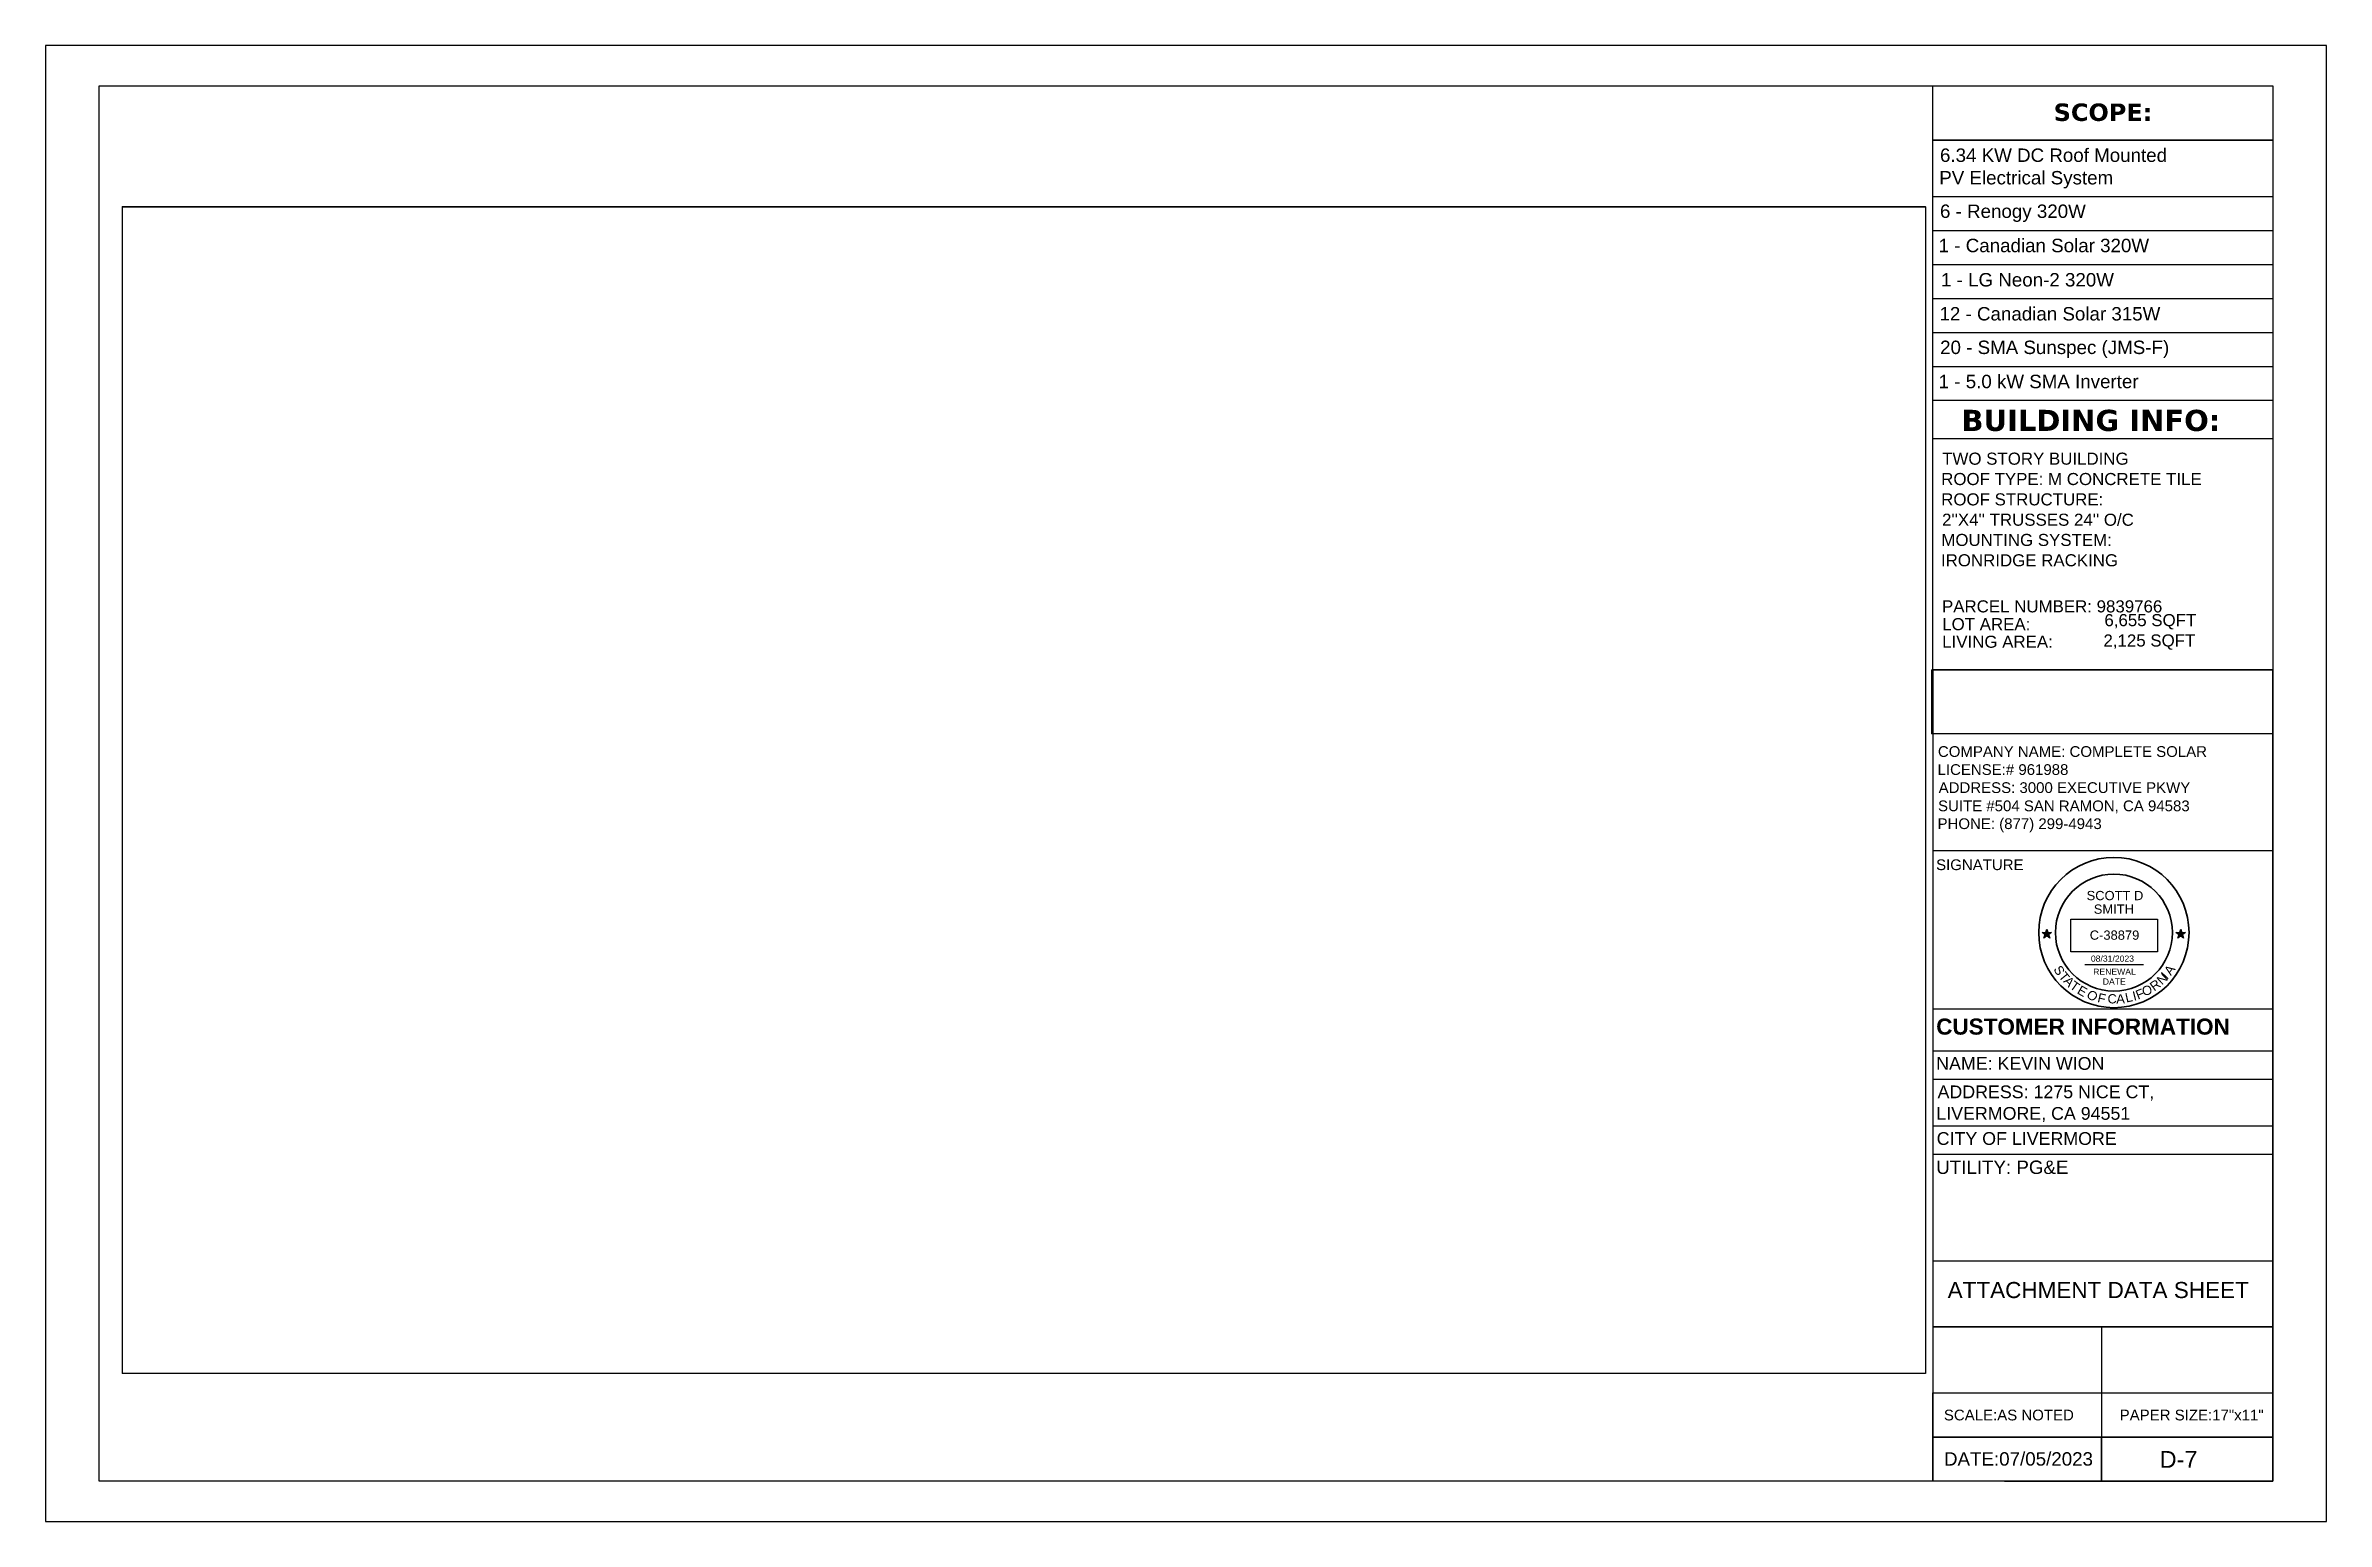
# Model space of a CAD drawing. Header units: millimetres. Extents: x -419 to 20046, y -14642 to 2638.
# Drawn here: x 2165 to 3865, y -13422 to -12322 of the extents above; entities that cross this region are included whole.
import ezdxf

# ---------------------------------------------------------------- set-up
doc = ezdxf.new("R2010")
doc.units = ezdxf.units.MM
for name, color, linetype in [('PDF14_0', 7, 'Continuous'), ('PDF14_PDF_Geometry', 7, 'Continuous'), ('PDF14_Text', 7, 'Continuous'), ('PDF5_Text', 7, 'Continuous'), ('PDF_Text', 7, 'Continuous')]:
    doc.layers.add(name, color=color, linetype=linetype)
doc.styles.add('PDF Arial', font='arial.ttf')
doc.styles.add('PDF Arial Bold', font='arialbd.ttf')
doc.styles.add('PDF Verdana Bold', font='verdanab.ttf')
doc.styles.get("Standard").update_dxf_attribs({"font": 'arial.ttf'})
picture_1 = doc.add_image_def('image56.png', size_in_pixel=(45, 240))
picture_2 = doc.add_image_def('image57.png', size_in_pixel=(3192, 4933))
picture_3 = doc.add_image_def('image15.png', size_in_pixel=(858, 321))

msp = doc.modelspace()

# ---------------------------------------------------------------- texts
at = {"attachment_point": 1}
for s, width, heights, insert, char_height, line_spacing_factor in [('SCOTT D\\P  SMITH', 46.3475, [0], (3686.64, -12952.404), 6.8956, 0.88), ('RENEWAL\\P    DATE', 31.39541, [17.047], (3691.556, -13010.304), 4.597, 0.96)]:
    msp.add_mtext_dynamic_manual_height_columns(s, width=width, gutter_width=4.597, heights=heights, dxfattribs=dict(at, insert=insert, char_height=char_height, line_spacing_factor=line_spacing_factor))
for s, width, insert, char_height in [('C-38879', 41.58956, (3688.98, -12981.896), 6.8956), ('08/31/2023', 38.13279, (3689.837, -13000.568), 4.597)]:
    msp.add_mtext_dynamic_manual_height_columns(s, width=width, gutter_width=4.597, heights=[0], dxfattribs=dict(at, insert=insert, char_height=char_height))
at = {"layer": 'PDF14_Text', "attachment_point": 7}
for s, insert, char_height, style in [('SCOPE:', (3662.096, -12378.78), 12.9996, 'PDF Verdana Bold'), ('6.34 KW DC Roof Mounted', (3577.362, -12409.202), 9.99966, 'PDF Arial'), ('PV Electrical System', (3576.817, -12428.857), 9.99966, 'PDF Arial'), ('6 - Renogy 320W', (3577.362, -12453.832), 9.99966, 'PDF Arial'), ('1 - Canadian Solar 320W', (3576.363, -12476.499), 9.99966, 'PDF Arial'), ('20 - SMA Sunspec (JMS-F)', (3577.453, -12555.277), 9.99966, 'PDF Arial'), ('1 - 5.0 kW SMA Inverter', (3576.363, -12577.846), 9.99966, 'PDF Arial'), ('BUILDING INFO:', (3593.346, -12609.881), 15.74948, 'PDF Verdana Bold'), ('TWO STORY BUILDING', (3578.996, -12634.864), 8.99967, 'PDF Arial'), ('ROOF TYPE: M CONCRETE TILE', (3578.27, -12650.03), 8.99967, 'PDF Arial'), ('ROOF STRUCTURE:', (3578.27, -12665.197), 8.99967, 'PDF Arial'), ("2''X4'' TRUSSES 24'' O/C", (3578.906, -12680.364), 8.99967, 'PDF Arial'), ('MOUNTING SYSTEM:', (3578.361, -12695.44), 8.99967, 'PDF Arial'), ('IRONRIDGE RACKING', (3578.088, -12710.607), 8.99967, 'PDF Arial'), ('6,655 SQFT', (3699.91, -12757.552), 8.9997, 'PDF Arial'), ('2,125 SQFT', (3699.194, -12772.719), 8.9997, 'PDF Arial'), ('COMPANY NAME: COMPLETE SOLAR', (3575.818, -12852.631), 7.99975, 'PDF Arial'), ('LICENSE:# 961988', (3575.545, -12866.072), 7.99975, 'PDF Arial'), ('ADDRESS: 3000 EXECUTIVE PKWY', (3576.363, -12879.518), 7.99975, 'PDF Arial'), ('SUITE #504 SAN RAMON, CA 94583', (3575.909, -12894.491), 7.99975, 'PDF Arial'), ('PHONE: (877) 299-4943', (3575.545, -12908.702), 7.99975, 'PDF Arial'), ('SIGNATURE', (3574.455, -12937.001), 7.9998, 'PDF Arial'), ('CUSTOMER INFORMATION', (3574.546, -13059.684), 11.99963, 'PDF Arial Bold'), ('NAME: KEVIN WION', (3574.546, -13085.879), 9.49966, 'PDF Arial'), ('ADDRESS: 1275 NICE CT,', (3575.545, -13108.667), 9.49966, 'PDF Arial'), ('LIVERMORE, CA 94551', (3574.637, -13124.742), 9.49966, 'PDF Arial'), ('CITY OF LIVERMORE', (3574.91, -13141.824), 9.49966, 'PDF Arial'), ('UTILITY: PG&E', (3574.546, -13163.509), 9.99966, 'PDF Arial'), ('ATTACHMENT DATA SHEET', (3583.083, -13256.026), 11.99963, 'PDF Arial'), ('DATE:07/05/2023', (3580.359, -13380.875), 9.99966, 'PDF Arial'), ('D-7', (3741.108, -13382.332), 12.4996, 'PDF Arial')]:
    msp.add_mtext(s, dxfattribs=dict(at, insert=insert, char_height=char_height, style=style))
at = {"layer": 'PDF5_Text', "attachment_point": 7, "style": 'PDF Arial'}
for s, insert, char_height in [('1 - LG Neon-2 320W', (3578.132, -12502.047), 9.99966), ('12 - Canadian Solar 315W', (3576.987, -12527.386), 9.99966), ('PARCEL NUMBER: 9839766', (3578.859, -12744.943), 8.99967), ('LOT AREA:', (3579.033, -12758.203), 8.9997), ('LIVING AREA:', (3579.013, -12771.302), 8.99967)]:
    msp.add_mtext(s, dxfattribs=dict(at, insert=insert, char_height=char_height))
at = {"layer": 'PDF_Text', "insert": (3580.275, -13347.137), "char_height": 7.99975, "attachment_point": 7, "style": 'PDF Arial'}
msp.add_mtext('SCALE:AS NOTED           PAPER SIZE:17"x11"', dxfattribs=at)

# ---------------------------------------------------------------- blocks, each defined once
blk = doc.blocks.new('star')
h = blk.add_hatch(color=256)
h.dxf.hatch_style = 1
h.paths.add_polyline_path([(116.5, 62.57), (116.86, 62.57), (116.68, 63.12)])
h.paths.add_polyline_path([(116.68, 62.02), (116.97, 62.23), (116.86, 62.57), (116.5, 62.57), (116.39, 62.23)])
h.paths.add_polyline_path([(116.5, 62.57), (115.92, 62.57), (116.39, 62.23)])
h.paths.add_polyline_path([(116.39, 62.23), (116.21, 61.67), (116.68, 62.02)])
h.paths.add_polyline_path([(116.68, 62.02), (117.15, 61.67), (116.97, 62.23)])
h.paths.add_polyline_path([(116.97, 62.23), (117.44, 62.57), (116.86, 62.57)])
for p, q in [((116.21, 61.67), (116.68, 63.12)), ((116.68, 63.12), (117.15, 61.67)), ((115.92, 62.57), (117.44, 62.57)), ((117.15, 61.67), (115.92, 62.57)), ((117.44, 62.57), (116.21, 61.67))]:
    blk.add_line(p, q)
blk = doc.blocks.new('a')
at = {"color": 1, "char_height": 15, "attachment_point": 1}
for s, insert, rotation in [('{\\C256;S}', (169, 149), 301.8504), ('{\\C256;T}', (176.1, 138.5), 308.5602), ('{\\C256;A}', (182.8, 131.2), 313.9392), ('{\\C256;T}', (190.6, 123.2), 324.7462), ('{\\C256;E}', (201.4, 115.5), 330.0103), ('{\\C256;O}', (299, 112.2), 12.6875), ('{\\C256;R}', (311.3, 116.8), 36.4598), ('{\\C256;N}', (322.6, 125.5), 43.0781), ('{\\C256;I}', (344.8, 127.8), 227.4846), ('{\\C256;A}', (335, 138.5), 54.6588), ('{\\C256;O}', (218.6, 109.1), 319.6464), ('{\\C256;A}', (258.4, 100.3), 1.6689), ('{\\C256;L}', (271.7, 101.5), 12.6875), ('{\\C256;I}', (283.7, 104.3), 13.6115), ('{\\C256;F}', (288.3, 105.4), 21.5682)]:
    blk.add_mtext_dynamic_manual_height_columns(s, width=30.733, gutter_width=125, heights=[0], dxfattribs=dict(at, insert=insert, rotation=rotation))
at = {"color": 1, "insert": (244.5, 100.5), "char_height": 15, "attachment_point": 1}
blk.add_mtext_dynamic_manual_height_columns('{\\C256;C}', width=30.733, gutter_width=125, heights=[0], dxfattribs=at)
blk = doc.blocks.new('1')
at = {"color": 1, "xscale": 0.1018808021228187, "yscale": 0.1018808021228187, "zscale": 0.1018808021228187}
blk.add_blockref('a', (510.97, 81.39), dxfattribs=at)
at = {"color": 1, "insert": (534.46, 91.84), "char_height": 1.528, "attachment_point": 1, "rotation": 347.3366}
blk.add_mtext_dynamic_manual_height_columns('{\\C256;F}', width=1.5282, gutter_width=12.74, heights=[0], dxfattribs=at)

# ---------------------------------------------------------------- linework, layer by layer
at = {"lineweight": 30}
msp.add_line((3685.371, -13007.215), (3729.154, -13007.215), dxfattribs=at)
at = {"lineweight": 35}
for radius in [56, 43.581]:
    msp.add_circle((3706.976, -12983.439), radius, dxfattribs=at)
at = {"layer": 'PDF14_0', "lineweight": 25}
for points in [[(2165.49, -12322.384), (2165.49, -13422.293), (3865.349, -13422.293), (3865.349, -12322.384)], [(3825.388, -12392.859), (3571.913, -12392.859)], [(3825.388, -12392.859), (3825.388, -12586.849), (3571.913, -12586.849), (3571.913, -12392.859)], [(2222.705, -13311.948), (2222.705, -12442.446), (3566.463, -12442.446), (3566.463, -13311.948)], [(3571.913, -12835.239), (3571.913, -12787.649), (3825.388, -12787.649), (3825.388, -12835.239)]]:
    msp.add_lwpolyline(points, close=True, dxfattribs=at)
for points in [[(3571.913, -12787.649), (3571.913, -12352.354)], [(3571.913, -12434.818), (3825.388, -12434.818)], [(3571.913, -12460.156), (3825.388, -12460.156)], [(3571.913, -12485.495), (3825.388, -12485.495)], [(3571.913, -12510.833), (3825.388, -12510.833)], [(3571.913, -12536.172), (3825.388, -12536.172)], [(3571.913, -12561.51), (3825.388, -12561.51)], [(3571.913, -12615.184), (3825.388, -12615.184)], [(3572.003, -12922.152), (3825.479, -12922.152)]]:
    msp.add_lwpolyline(points, dxfattribs=at)
at = {"layer": 'PDF14_PDF_Geometry', "lineweight": 25}
for points in [[(3825.388, -12352.354), (3825.388, -13392.322), (2205.45, -13392.322), (2205.45, -12352.354), (3825.388, -12352.354), (3825.388, -13392.322), (3571.913, -13392.322), (3571.913, -13359.537), (3825.388, -13359.537), (3571.913, -13359.537), (3571.913, -13326.569), (3825.388, -13326.569)], [(3825.388, -12870.204), (3825.388, -13326.569), (3825.388, -13359.537), (3825.388, -13392.322), (3825.388, -12787.649), (3571.913, -12787.649), (3571.913, -13392.322)], [(3571.913, -13040.217), (3825.388, -13040.217)], [(3571.913, -13071.55), (3825.388, -13071.55)], [(3571.913, -13092.62), (3825.388, -13092.62)], [(3571.913, -13127.494), (3825.479, -13127.494)], [(3571.913, -13148.655), (3825.479, -13148.655)], [(3571.913, -13228.212), (3825.479, -13228.212)], [(3575.454, -13277.345), (3825.388, -13277.345), (3571.913, -13277.345), (3825.388, -13277.345), (3697.788, -13277.345), (3697.788, -13326.569), (3825.388, -13326.569), (3825.388, -13277.345)], [(3697.788, -13326.569), (3697.788, -13359.537), (3697.788, -13392.322)]]:
    msp.add_lwpolyline(points, dxfattribs=at)
msp.add_lwpolyline([(3825.388, -13359.537), (3825.388, -13392.322), (3697.788, -13392.322), (3697.788, -13359.537)], close=True, dxfattribs=at)
at = {"layer": 'PDF14_PDF_Geometry', "color": 251, "lineweight": 25, "true_color": 0x525252}
msp.add_lwpolyline([(3625.496, -13392.322), (3825.388, -13392.322)], dxfattribs=at)

# ---------------------------------------------------------------- block references
at = {"xscale": 4.597039828451667, "yscale": 4.597039828451667, "zscale": 4.597039828451667, "rotation": 287.9700872862333}
for p in [(3219.061, -12562.692), (3318.762, -12562.714)]:
    msp.add_blockref('star', p, dxfattribs=at)
at = {"color": 1, "xscale": 4.51217474996896, "yscale": 4.51217474996896, "zscale": 4.51217474996896}
msp.add_blockref('1', (1284.239, -13442.812), dxfattribs=at)

msp.set_redraw_order([(e.dxf.handle, doc.entitydb.next_handle()) for e in msp.query("TEXT MTEXT ATTDEF DIMENSION ARC_DIMENSION")])  # texts and dimensions are drawn at this point

# ---------------------------------------------------------------- pictures from other files: only their frames are drawn
at = {"color": 7, "true_color": 0xffffff}
image = msp.add_image(picture_3, insert=(3674.852, -12997.74), size_in_units=(64.617, 24.175), dxfattribs=dict(at, brightness=7, contrast=73))
image.dxf.flags = 15
at = {"layer": 'PDF14_0', "color": 7, "lineweight": 0}
image = msp.add_image(picture_2, insert=(3566.463, -13311.948), size_in_units=(869.565, 1343.89), rotation=90, dxfattribs=at)
image.dxf.flags = 15
image = msp.add_image(picture_1, insert=(3825.388, -12835.239), size_in_units=(47.544, 254.293), rotation=90, dxfattribs=at)
image.dxf.flags = 15

doc.saveas('drawing.dxf')
